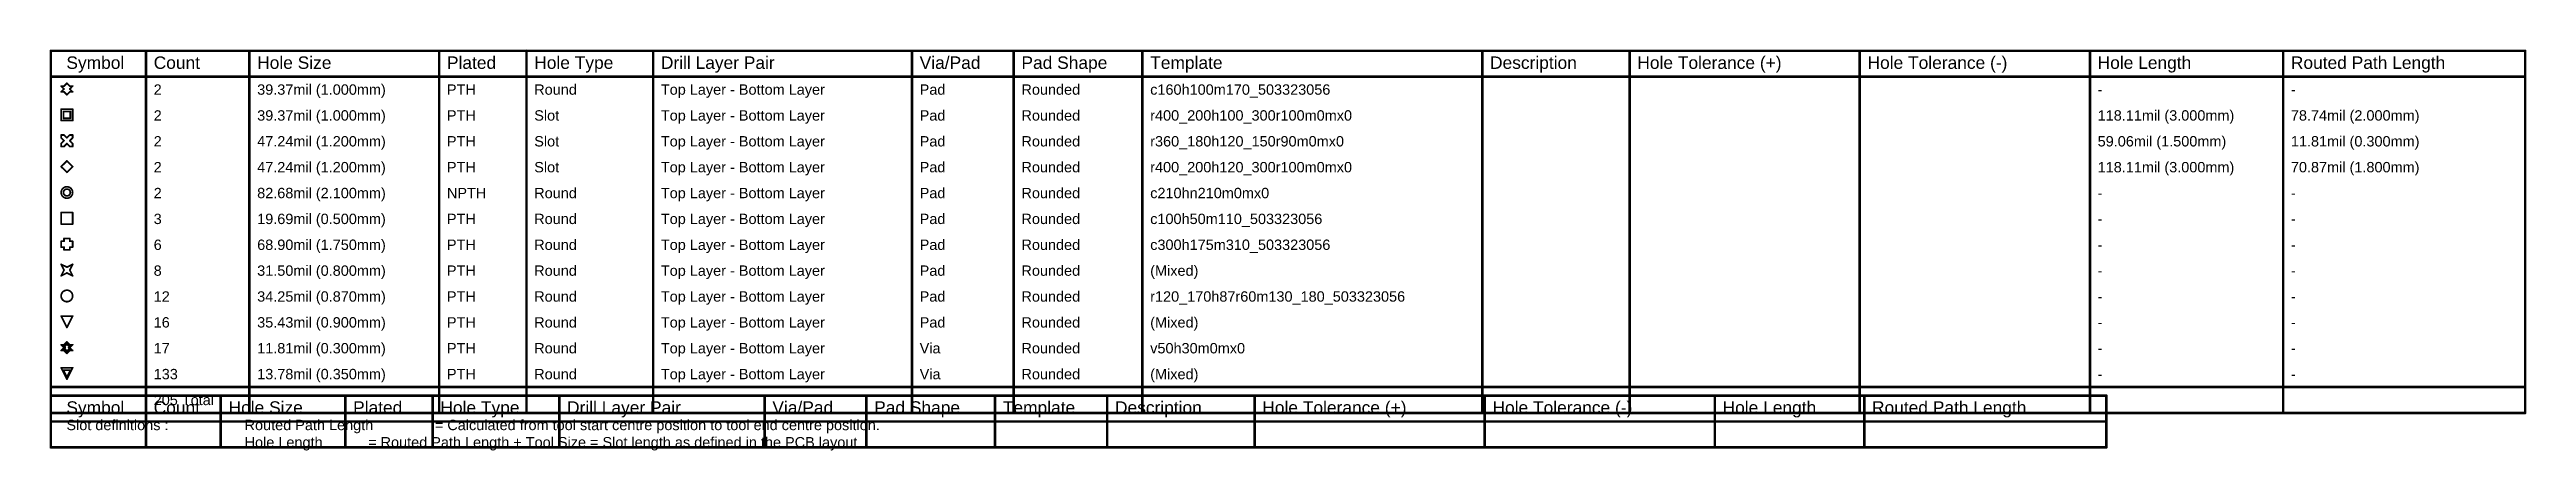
# Model space of a CAD drawing. Header units: inches. Extents: x -21 to 344, y -3 to 240.
# Drawn here: x -20.7 to 343.9, y 180.7 to 239.8 of the extents above; entities that cross this region are included whole.
import ezdxf

# ---------------------------------------------------------------- set-up
doc = ezdxf.new("R2010")
doc.units = ezdxf.units.IN
doc.layers.add('Drill Drawing', color=1, linetype='Continuous')
doc.styles.add('Arial', font='', dxfattribs={"height": 0.2})
doc.styles.get('Arial').set_extended_font_data('Arial')

msp = doc.modelspace()

# ---------------------------------------------------------------- texts
at = {"layer": 'Drill Drawing', "style": 'Arial'}
for s, height, p in [('Symbol', 1.829, (-18.22, 236.92)), ('Count', 1.829, (-5.37, 236.92)), ('Hole Size', 1.829, (9.86, 236.92)), ('Plated', 1.829, (37.79, 236.92)), ('Hole Type', 1.829, (50.64, 236.92)), ('Drill Layer Pair', 1.8288, (69.28, 236.92)), ('Via/Pad', 1.829, (107.37, 236.92)), ('Pad Shape', 1.829, (122.35, 236.92)), ('Template', 1.829, (141.3, 236.92)), ('Description', 1.8288, (191.32, 236.92)), ('Hole Tolerance (+)', 1.8288, (213, 236.92)), ('Hole Tolerance (-)', 1.8288, (246.88, 236.92)), ('Hole Length', 1.8288, (280.75, 236.92)), ('Routed Path Length', 1.8288, (309.19, 236.92)), ('2', 1.52, (-5.37, 233.11)), ('39.37mil (1.000mm)', 1.524, (9.86, 233.11)), ('PTH', 1.524, (37.79, 233.11)), ('Round', 1.524, (50.64, 233.11)), ('Top Layer - Bottom Layer', 1.524, (69.28, 233.11)), ('Pad', 1.524, (107.37, 233.11)), ('Rounded', 1.524, (122.35, 233.11)), ('c160h100m170_503323056', 1.524, (141.3, 233.11)), ('-', 1.52, (280.75, 233.11)), ('-', 1.52, (309.19, 233.11)), ('2', 1.52, (-5.37, 229.3)), ('39.37mil (1.000mm)', 1.524, (9.86, 229.3)), ('PTH', 1.524, (37.79, 229.3)), ('Slot', 1.524, (50.64, 229.3)), ('Top Layer - Bottom Layer', 1.524, (69.28, 229.3)), ('Pad', 1.524, (107.37, 229.3)), ('Rounded', 1.524, (122.35, 229.3)), ('r400_200h100_300r100m0mx0', 1.524, (141.3, 229.3)), ('118.11mil (3.000mm)', 1.524, (280.75, 229.3)), ('78.74mil (2.000mm)', 1.524, (309.19, 229.3)), ('2', 1.52, (-5.37, 225.49)), ('47.24mil (1.200mm)', 1.524, (9.86, 225.49)), ('PTH', 1.524, (37.79, 225.49)), ('Slot', 1.524, (50.64, 225.49)), ('Top Layer - Bottom Layer', 1.524, (69.28, 225.49)), ('Pad', 1.524, (107.37, 225.49)), ('Rounded', 1.524, (122.35, 225.49)), ('r360_180h120_150r90m0mx0', 1.524, (141.3, 225.49)), ('59.06mil (1.500mm)', 1.524, (280.75, 225.49)), ('11.81mil (0.300mm)', 1.524, (309.19, 225.49)), ('2', 1.52, (-5.37, 221.68)), ('47.24mil (1.200mm)', 1.524, (9.86, 221.68)), ('PTH', 1.524, (37.79, 221.68)), ('Slot', 1.524, (50.64, 221.68)), ('Top Layer - Bottom Layer', 1.524, (69.28, 221.68)), ('Pad', 1.524, (107.37, 221.68)), ('Rounded', 1.524, (122.35, 221.68)), ('r400_200h120_300r100m0mx0', 1.524, (141.3, 221.68)), ('118.11mil (3.000mm)', 1.524, (280.75, 221.68)), ('70.87mil (1.800mm)', 1.524, (309.19, 221.68)), ('2', 1.52, (-5.37, 217.87)), ('82.68mil (2.100mm)', 1.524, (9.86, 217.87)), ('NPTH', 1.524, (37.79, 217.87)), ('Round', 1.524, (50.64, 217.87)), ('Top Layer - Bottom Layer', 1.524, (69.28, 217.87)), ('Pad', 1.524, (107.37, 217.87)), ('Rounded', 1.524, (122.35, 217.87)), ('c210hn210m0mx0', 1.524, (141.3, 217.87)), ('3', 1.52, (-5.37, 214.06)), ('19.69mil (0.500mm)', 1.524, (9.86, 214.06)), ('PTH', 1.524, (37.79, 214.06)), ('Round', 1.524, (50.64, 214.06)), ('Top Layer - Bottom Layer', 1.524, (69.28, 214.06)), ('Pad', 1.524, (107.37, 214.06)), ('Rounded', 1.524, (122.35, 214.06)), ('c100h50m110_503323056', 1.524, (141.3, 214.06)), ('-', 1.52, (280.75, 217.87)), ('-', 1.52, (309.19, 217.87)), ('6', 1.52, (-5.37, 210.25)), ('68.90mil (1.750mm)', 1.524, (9.86, 210.25)), ('PTH', 1.524, (37.79, 210.25)), ('Round', 1.524, (50.64, 210.25)), ('Top Layer - Bottom Layer', 1.524, (69.28, 210.25)), ('Pad', 1.524, (107.37, 210.25)), ('Rounded', 1.524, (122.35, 210.25)), ('c300h175m310_503323056', 1.524, (141.3, 210.25)), ('-', 1.52, (280.75, 214.06)), ('-', 1.52, (309.19, 214.06)), ('8', 1.52, (-5.37, 206.44)), ('31.50mil (0.800mm)', 1.524, (9.86, 206.44)), ('PTH', 1.524, (37.79, 206.44)), ('Round', 1.524, (50.64, 206.44)), ('Top Layer - Bottom Layer', 1.524, (69.28, 206.44)), ('Pad', 1.524, (107.37, 206.44)), ('Rounded', 1.524, (122.35, 206.44)), ('(Mixed)', 1.524, (141.3, 206.44)), ('-', 1.52, (280.75, 210.25)), ('-', 1.52, (309.19, 210.25)), ('12', 1.524, (-5.37, 202.63)), ('34.25mil (0.870mm)', 1.524, (9.86, 202.63)), ('Round', 1.524, (50.64, 202.63)), ('Pad', 1.524, (107.37, 202.63)), ('Rounded', 1.524, (122.35, 202.63)), ('r120_170h87r60m130_180_503323056', 1.524, (141.3, 202.63)), ('-', 1.52, (280.75, 206.44)), ('-', 1.52, (309.19, 206.44)), ('PTH', 1.524, (37.79, 202.63)), ('Top Layer - Bottom Layer', 1.524, (69.28, 202.63)), ('-', 1.52, (280.75, 202.63)), ('-', 1.52, (309.19, 202.63)), ('16', 1.524, (-5.37, 198.82)), ('35.43mil (0.900mm)', 1.524, (9.86, 198.82)), ('PTH', 1.524, (37.79, 198.82)), ('Round', 1.524, (50.64, 198.82)), ('Top Layer - Bottom Layer', 1.524, (69.28, 198.82)), ('Pad', 1.524, (107.37, 198.82)), ('Rounded', 1.524, (122.35, 198.82)), ('(Mixed)', 1.524, (141.3, 198.82)), ('-', 1.52, (280.75, 198.82)), ('-', 1.52, (309.19, 198.82)), ('17', 1.524, (-5.37, 195.01)), ('11.81mil (0.300mm)', 1.524, (9.86, 195.01)), ('PTH', 1.524, (37.79, 195.01)), ('Round', 1.524, (50.64, 195.01)), ('Top Layer - Bottom Layer', 1.524, (69.28, 195.01)), ('Via', 1.524, (107.37, 195.01)), ('Rounded', 1.524, (122.35, 195.01)), ('v50h30m0mx0', 1.524, (141.3, 195.01)), ('-', 1.52, (280.75, 195.01)), ('-', 1.52, (309.19, 195.01)), ('133', 1.524, (-5.37, 191.2)), ('13.78mil (0.350mm)', 1.524, (9.86, 191.2)), ('PTH', 1.524, (37.79, 191.2)), ('Round', 1.524, (50.64, 191.2)), ('Top Layer - Bottom Layer', 1.524, (69.28, 191.2)), ('Via', 1.524, (107.37, 191.2)), ('Rounded', 1.524, (122.35, 191.2)), ('(Mixed)', 1.524, (141.3, 191.2)), ('-', 1.52, (280.75, 191.2)), ('-', 1.52, (309.19, 191.2)), ('Symbol', 1.829, (-18.22, 186.12)), ('Symbol', 1.829, (-18.22, 186.12)), ('Symbol', 1.829, (-18.22, 186.12)), ('Symbol', 1.829, (-18.22, 186.12)), ('205 Total', 1.524, (-5.37, 187.39)), ('Count', 1.829, (-5.37, 186.12)), ('Count', 1.829, (-5.37, 186.12)), ('Count', 1.829, (-5.37, 186.12)), ('Count', 1.829, (-5.37, 186.12)), ('Hole Size', 1.829, (5.65, 186.12)), ('Hole Size', 1.829, (5.65, 186.12)), ('Hole Size', 1.829, (5.65, 186.12)), ('Hole Size', 1.829, (5.65, 186.12)), ('Plated', 1.829, (23.98, 186.12)), ('Plated', 1.829, (23.98, 186.12)), ('Plated', 1.829, (23.98, 186.12)), ('Plated', 1.829, (23.98, 186.12)), ('Hole Type', 1.829, (36.83, 186.12)), ('Hole Type', 1.829, (36.83, 186.12)), ('Hole Type', 1.829, (36.83, 186.12)), ('Hole Type', 1.829, (36.83, 186.12)), ('Drill Layer Pair', 1.8288, (55.47, 186.12)), ('Drill Layer Pair', 1.8288, (55.47, 186.12)), ('Drill Layer Pair', 1.8288, (55.47, 186.12)), ('Drill Layer Pair', 1.8288, (55.47, 186.12)), ('Via/Pad', 1.829, (85.69, 186.12)), ('Via/Pad', 1.829, (85.69, 186.12)), ('Via/Pad', 1.829, (85.69, 186.12)), ('Via/Pad', 1.829, (85.69, 186.12)), ('Pad Shape', 1.829, (100.67, 186.12)), ('Pad Shape', 1.829, (100.67, 186.12)), ('Pad Shape', 1.829, (100.67, 186.12)), ('Pad Shape', 1.829, (100.67, 186.12)), ('Template', 1.829, (119.61, 186.12)), ('Template', 1.829, (119.61, 186.12)), ('Template', 1.829, (119.61, 186.12)), ('Template', 1.829, (119.61, 186.12)), ('Description', 1.8288, (136.12, 186.12)), ('Description', 1.8288, (136.12, 186.12)), ('Description', 1.8288, (136.12, 186.12)), ('Description', 1.8288, (136.12, 186.12)), ('Hole Tolerance (+)', 1.8288, (157.8, 186.12)), ('Hole Tolerance (+)', 1.8288, (157.8, 186.12)), ('Hole Tolerance (+)', 1.8288, (157.8, 186.12)), ('Hole Tolerance (+)', 1.8288, (157.8, 186.12)), ('Hole Tolerance (-)', 1.8288, (191.68, 186.12)), ('Hole Tolerance (-)', 1.8288, (191.68, 186.12)), ('Hole Tolerance (-)', 1.8288, (191.68, 186.12)), ('Hole Tolerance (-)', 1.8288, (191.68, 186.12)), ('Hole Length', 1.8288, (225.55, 186.12)), ('Hole Length', 1.8288, (225.55, 186.12)), ('Hole Length', 1.8288, (225.55, 186.12)), ('Hole Length', 1.8288, (225.55, 186.12)), ('Routed Path Length', 1.8288, (247.54, 186.12)), ('Routed Path Length', 1.8288, (247.54, 186.12)), ('Routed Path Length', 1.8288, (247.54, 186.12)), ('Routed Path Length', 1.8288, (247.54, 186.12)), ('Slot definitions :', 1.524, (-18.22, 183.7)), ('Routed Path Length', 1.524, (8.01, 183.7)), ('Hole Length', 1.524, (8.01, 181.16)), (' = Routed Path Length + Tool Size = Slot length as defined in the PCB layout', 1.524, (25.6, 181.16)), ('= Calculated from tool start centre position to tool end centre position.', 1.524, (36.01, 183.7))]:
    msp.add_text(s, height=height, dxfattribs=at).set_placement(p)

# ---------------------------------------------------------------- linework, layer by layer
at = {"layer": 'Drill Drawing'}
for points in [[(-20.51, 239.58, 0.381, 0.381, 0), (343.67, 239.58, 0.381, 0.381, 0)], [(-20.51, 186.24, 0.381, 0.381, 0), (-20.51, 239.58, 0.381, 0.381, 0)], [(-6.52, 186.24, 0.381, 0.381, 0), (-6.52, 239.58, 0.381, 0.381, 0)], [(8.72, 186.24, 0.381, 0.381, 0), (8.72, 239.58, 0.381, 0.381, 0)], [(36.65, 186.24, 0.381, 0.381, 0), (36.65, 239.58, 0.381, 0.381, 0)], [(49.5, 186.24, 0.381, 0.381, 0), (49.5, 239.58, 0.381, 0.381, 0)], [(68.14, 186.24, 0.381, 0.381, 0), (68.14, 239.58, 0.381, 0.381, 0)], [(106.23, 186.24, 0.381, 0.381, 0), (106.23, 239.58, 0.381, 0.381, 0)], [(121.21, 186.24, 0.381, 0.381, 0), (121.21, 239.58, 0.381, 0.381, 0)], [(140.15, 186.24, 0.381, 0.381, 0), (140.15, 239.58, 0.381, 0.381, 0)], [(190.18, 186.24, 0.381, 0.381, 0), (190.18, 239.58, 0.381, 0.381, 0)], [(211.86, 186.24, 0.381, 0.381, 0), (211.86, 239.58, 0.381, 0.381, 0)], [(245.73, 186.24, 0.381, 0.381, 0), (245.73, 239.58, 0.381, 0.381, 0)], [(279.61, 186.24, 0.381, 0.381, 0), (279.61, 239.58, 0.381, 0.381, 0)], [(308.05, 186.24, 0.381, 0.381, 0), (308.05, 239.58, 0.381, 0.381, 0)], [(343.67, 186.24, 0.381, 0.381, 0), (343.67, 239.58, 0.381, 0.381, 0)], [(-20.51, 235.77, 0.381, 0.381, 0), (343.67, 235.77, 0.381, 0.381, 0)], [(-18.99, 234.38, 0.254, 0.254, 0), (-18.57, 233.95, 0.254, 0.254, 0)], [(-18.99, 234.38, 0.254, 0.254, 0), (-18.57, 234.38, 0.254, 0.254, 0)], [(-18.99, 233.53, 0.254, 0.254, 0), (-18.57, 233.95, 0.254, 0.254, 0)], [(-18.99, 233.53, 0.254, 0.254, 0), (-18.57, 233.53, 0.254, 0.254, 0)], [(-18.57, 234.38, 0.254, 0.254, 0), (-18.14, 234.8, 0.254, 0.254, 0)], [(-18.57, 233.53, 0.254, 0.254, 0), (-18.14, 233.11, 0.254, 0.254, 0)], [(-18.14, 234.8, 0.254, 0.254, 0), (-17.72, 234.38, 0.254, 0.254, 0)], [(-18.14, 233.11, 0.254, 0.254, 0), (-17.72, 233.53, 0.254, 0.254, 0)], [(-17.72, 234.38, 0.254, 0.254, 0), (-17.3, 234.38, 0.254, 0.254, 0)], [(-17.72, 233.95, 0.254, 0.254, 0), (-17.3, 234.38, 0.254, 0.254, 0)], [(-17.72, 233.95, 0.254, 0.254, 0), (-17.3, 233.53, 0.254, 0.254, 0)], [(-17.72, 233.53, 0.254, 0.254, 0), (-17.3, 233.53, 0.254, 0.254, 0)], [(-18.99, 230.99, 0.254, 0.254, 0), (-17.3, 230.99, 0.254, 0.254, 0)], [(-18.99, 229.3, 0.254, 0.254, 0), (-18.99, 230.99, 0.254, 0.254, 0)], [(-18.65, 230.65, 0.254, 0.254, 0), (-17.64, 230.65, 0.254, 0.254, 0)], [(-18.65, 229.63, 0.254, 0.254, 0), (-18.65, 230.65, 0.254, 0.254, 0)], [(-18.65, 229.63, 0.254, 0.254, 0), (-17.64, 229.63, 0.254, 0.254, 0)], [(-17.64, 229.63, 0.254, 0.254, 0), (-17.64, 230.65, 0.254, 0.254, 0)], [(-17.3, 229.3, 0.254, 0.254, 0), (-17.3, 230.99, 0.254, 0.254, 0)], [(-18.99, 229.3, 0.254, 0.254, 0), (-17.3, 229.3, 0.254, 0.254, 0)], [(-18.99, 226.76, 0.254, 0.254, 0), (-18.99, 227.18, 0.254, 0.254, 0)], [(-18.99, 227.18, 0.254, 0.254, 0), (-18.57, 227.18, 0.254, 0.254, 0)], [(-18.99, 226.76, 0.254, 0.254, 0), (-18.57, 226.33, 0.254, 0.254, 0)], [(-18.99, 225.91, 0.254, 0.254, 0), (-18.57, 226.33, 0.254, 0.254, 0)], [(-18.99, 225.49, 0.254, 0.254, 0), (-18.99, 225.91, 0.254, 0.254, 0)], [(-18.57, 227.18, 0.254, 0.254, 0), (-18.14, 226.76, 0.254, 0.254, 0)], [(-18.57, 225.49, 0.254, 0.254, 0), (-18.14, 225.91, 0.254, 0.254, 0)], [(-18.14, 226.76, 0.254, 0.254, 0), (-17.72, 227.18, 0.254, 0.254, 0)], [(-18.14, 225.91, 0.254, 0.254, 0), (-17.72, 225.49, 0.254, 0.254, 0)], [(-17.72, 227.18, 0.254, 0.254, 0), (-17.3, 227.18, 0.254, 0.254, 0)], [(-17.72, 226.33, 0.254, 0.254, 0), (-17.3, 226.76, 0.254, 0.254, 0)], [(-17.72, 226.33, 0.254, 0.254, 0), (-17.3, 225.91, 0.254, 0.254, 0)], [(-17.3, 226.76, 0.254, 0.254, 0), (-17.3, 227.18, 0.254, 0.254, 0)], [(-17.3, 225.49, 0.254, 0.254, 0), (-17.3, 225.91, 0.254, 0.254, 0)], [(-18.99, 225.49, 0.254, 0.254, 0), (-18.57, 225.49, 0.254, 0.254, 0)], [(-18.99, 222.52, 0.254, 0.254, 0), (-18.14, 223.37, 0.254, 0.254, 0)], [(-18.99, 222.52, 0.254, 0.254, 0), (-18.14, 221.68, 0.254, 0.254, 0)], [(-18.14, 223.37, 0.254, 0.254, 0), (-17.3, 222.52, 0.254, 0.254, 0)], [(-18.14, 221.68, 0.254, 0.254, 0), (-17.3, 222.52, 0.254, 0.254, 0)], [(-17.72, 225.49, 0.254, 0.254, 0), (-17.3, 225.49, 0.254, 0.254, 0)], [(-18.99, 215.75, 0.254, 0.254, 0), (-17.3, 215.75, 0.254, 0.254, 0)], [(-18.99, 214.06, 0.254, 0.254, 0), (-18.99, 215.75, 0.254, 0.254, 0)], [(-17.3, 214.06, 0.254, 0.254, 0), (-17.3, 215.75, 0.254, 0.254, 0)], [(-18.99, 214.06, 0.254, 0.254, 0), (-17.3, 214.06, 0.254, 0.254, 0)], [(-18.99, 210.67, 0.254, 0.254, 0), (-18.99, 211.52, 0.254, 0.254, 0)], [(-18.99, 211.52, 0.254, 0.254, 0), (-18.57, 211.52, 0.254, 0.254, 0)], [(-18.57, 211.52, 0.254, 0.254, 0), (-18.57, 211.94, 0.254, 0.254, 0)], [(-18.57, 211.94, 0.254, 0.254, 0), (-17.72, 211.94, 0.254, 0.254, 0)], [(-17.72, 211.52, 0.254, 0.254, 0), (-17.72, 211.94, 0.254, 0.254, 0)], [(-17.72, 211.52, 0.254, 0.254, 0), (-17.3, 211.52, 0.254, 0.254, 0)], [(-17.3, 210.67, 0.254, 0.254, 0), (-17.3, 211.52, 0.254, 0.254, 0)], [(-18.99, 210.67, 0.254, 0.254, 0), (-18.57, 210.67, 0.254, 0.254, 0)], [(-18.99, 208.13, 0.254, 0.254, 0), (-18.14, 207.71, 0.254, 0.254, 0)], [(-18.99, 208.13, 0.254, 0.254, 0), (-18.57, 207.28, 0.254, 0.254, 0)], [(-18.57, 210.25, 0.254, 0.254, 0), (-18.57, 210.67, 0.254, 0.254, 0)], [(-18.57, 210.25, 0.254, 0.254, 0), (-17.72, 210.25, 0.254, 0.254, 0)], [(-18.14, 207.71, 0.254, 0.254, 0), (-17.3, 208.13, 0.254, 0.254, 0)], [(-17.72, 210.67, 0.254, 0.254, 0), (-17.3, 210.67, 0.254, 0.254, 0)], [(-17.72, 210.25, 0.254, 0.254, 0), (-17.72, 210.67, 0.254, 0.254, 0)], [(-17.72, 207.28, 0.254, 0.254, 0), (-17.3, 208.13, 0.254, 0.254, 0)], [(-18.99, 206.44, 0.254, 0.254, 0), (-18.57, 207.28, 0.254, 0.254, 0)], [(-18.99, 206.44, 0.254, 0.254, 0), (-18.14, 206.86, 0.254, 0.254, 0)], [(-18.14, 206.86, 0.254, 0.254, 0), (-17.3, 206.44, 0.254, 0.254, 0)], [(-17.72, 207.28, 0.254, 0.254, 0), (-17.3, 206.44, 0.254, 0.254, 0)], [(-18.99, 200.51, 0.254, 0.254, 0), (-17.3, 200.51, 0.254, 0.254, 0)], [(-18.99, 200.51, 0.254, 0.254, 0), (-18.14, 198.82, 0.254, 0.254, 0)], [(-18.14, 198.82, 0.254, 0.254, 0), (-17.3, 200.51, 0.254, 0.254, 0)], [(-18.99, 196.28, 0.254, 0.254, 0), (-18.57, 195.85, 0.254, 0.254, 0)], [(-18.99, 196.28, 0.254, 0.254, 0), (-18.57, 196.28, 0.254, 0.254, 0)], [(-18.99, 195.43, 0.254, 0.254, 0), (-18.57, 195.85, 0.254, 0.254, 0)], [(-18.99, 195.43, 0.254, 0.254, 0), (-18.57, 195.43, 0.254, 0.254, 0)], [(-18.65, 196.11, 0.254, 0.254, 0), (-18.4, 195.85, 0.254, 0.254, 0)], [(-18.65, 196.11, 0.254, 0.254, 0), (-18.4, 196.11, 0.254, 0.254, 0)], [(-18.65, 195.6, 0.254, 0.254, 0), (-18.4, 195.85, 0.254, 0.254, 0)], [(-18.65, 195.6, 0.254, 0.254, 0), (-18.4, 195.6, 0.254, 0.254, 0)], [(-18.57, 196.28, 0.254, 0.254, 0), (-18.14, 196.7, 0.254, 0.254, 0)], [(-18.57, 195.43, 0.254, 0.254, 0), (-18.14, 195.01, 0.254, 0.254, 0)], [(-18.4, 196.11, 0.254, 0.254, 0), (-18.14, 196.36, 0.254, 0.254, 0)], [(-18.4, 195.6, 0.254, 0.254, 0), (-18.14, 195.34, 0.254, 0.254, 0)], [(-18.14, 196.7, 0.254, 0.254, 0), (-17.72, 196.28, 0.254, 0.254, 0)], [(-18.14, 196.36, 0.254, 0.254, 0), (-17.89, 196.11, 0.254, 0.254, 0)], [(-18.14, 195.34, 0.254, 0.254, 0), (-17.89, 195.6, 0.254, 0.254, 0)], [(-18.14, 195.01, 0.254, 0.254, 0), (-17.72, 195.43, 0.254, 0.254, 0)], [(-17.89, 196.11, 0.254, 0.254, 0), (-17.64, 196.11, 0.254, 0.254, 0)], [(-17.89, 195.85, 0.254, 0.254, 0), (-17.64, 196.11, 0.254, 0.254, 0)], [(-17.89, 195.85, 0.254, 0.254, 0), (-17.64, 195.6, 0.254, 0.254, 0)], [(-17.89, 195.6, 0.254, 0.254, 0), (-17.64, 195.6, 0.254, 0.254, 0)], [(-17.72, 196.28, 0.254, 0.254, 0), (-17.3, 196.28, 0.254, 0.254, 0)], [(-17.72, 195.85, 0.254, 0.254, 0), (-17.3, 196.28, 0.254, 0.254, 0)], [(-17.72, 195.85, 0.254, 0.254, 0), (-17.3, 195.43, 0.254, 0.254, 0)], [(-17.72, 195.43, 0.254, 0.254, 0), (-17.3, 195.43, 0.254, 0.254, 0)], [(-20.51, 190.05, 0.381, 0.381, 0), (343.67, 190.05, 0.381, 0.381, 0)], [(-18.99, 192.89, 0.254, 0.254, 0), (-17.3, 192.89, 0.254, 0.254, 0)], [(-18.99, 192.89, 0.254, 0.254, 0), (-18.14, 191.2, 0.254, 0.254, 0)], [(-18.65, 192.55, 0.254, 0.254, 0), (-17.64, 192.55, 0.254, 0.254, 0)], [(-18.65, 192.55, 0.254, 0.254, 0), (-18.14, 191.53, 0.254, 0.254, 0)], [(-18.14, 191.2, 0.254, 0.254, 0), (-17.3, 192.89, 0.254, 0.254, 0)], [(-18.14, 191.53, 0.254, 0.254, 0), (-17.64, 192.55, 0.254, 0.254, 0)], [(-20.51, 188.78, 0.381, 0.381, 0), (282.02, 188.78, 0.381, 0.381, 0)], [(-20.51, 181.16, 0.381, 0.381, 0), (-20.51, 188.78, 0.381, 0.381, 0)], [(-20.51, 188.78, 0.381, 0.381, 0), (282.02, 188.78, 0.381, 0.381, 0)], [(-20.51, 181.16, 0.381, 0.381, 0), (-20.51, 188.78, 0.381, 0.381, 0)], [(-20.51, 188.78, 0.381, 0.381, 0), (282.02, 188.78, 0.381, 0.381, 0)], [(-20.51, 181.16, 0.381, 0.381, 0), (-20.51, 188.78, 0.381, 0.381, 0)], [(-20.51, 188.78, 0.381, 0.381, 0), (282.02, 188.78, 0.381, 0.381, 0)], [(-20.51, 181.16, 0.381, 0.381, 0), (-20.51, 188.78, 0.381, 0.381, 0)], [(-20.51, 186.24, 0.381, 0.381, 0), (343.67, 186.24, 0.381, 0.381, 0)], [(-6.52, 181.16, 0.381, 0.381, 0), (-6.52, 188.78, 0.381, 0.381, 0)], [(-6.52, 181.16, 0.381, 0.381, 0), (-6.52, 188.78, 0.381, 0.381, 0)], [(-6.52, 181.16, 0.381, 0.381, 0), (-6.52, 188.78, 0.381, 0.381, 0)], [(-6.52, 181.16, 0.381, 0.381, 0), (-6.52, 188.78, 0.381, 0.381, 0)], [(4.5, 181.16, 0.381, 0.381, 0), (4.5, 188.78, 0.381, 0.381, 0)], [(4.5, 181.16, 0.381, 0.381, 0), (4.5, 188.78, 0.381, 0.381, 0)], [(4.5, 181.16, 0.381, 0.381, 0), (4.5, 188.78, 0.381, 0.381, 0)], [(4.5, 181.16, 0.381, 0.381, 0), (4.5, 188.78, 0.381, 0.381, 0)], [(22.84, 181.16, 0.381, 0.381, 0), (22.84, 188.78, 0.381, 0.381, 0)], [(22.84, 181.16, 0.381, 0.381, 0), (22.84, 188.78, 0.381, 0.381, 0)], [(22.84, 181.16, 0.381, 0.381, 0), (22.84, 188.78, 0.381, 0.381, 0)], [(22.84, 181.16, 0.381, 0.381, 0), (22.84, 188.78, 0.381, 0.381, 0)], [(35.69, 181.16, 0.381, 0.381, 0), (35.69, 188.78, 0.381, 0.381, 0)], [(35.69, 181.16, 0.381, 0.381, 0), (35.69, 188.78, 0.381, 0.381, 0)], [(35.69, 181.16, 0.381, 0.381, 0), (35.69, 188.78, 0.381, 0.381, 0)], [(35.69, 181.16, 0.381, 0.381, 0), (35.69, 188.78, 0.381, 0.381, 0)], [(54.33, 181.16, 0.381, 0.381, 0), (54.33, 188.78, 0.381, 0.381, 0)], [(54.33, 181.16, 0.381, 0.381, 0), (54.33, 188.78, 0.381, 0.381, 0)], [(54.33, 181.16, 0.381, 0.381, 0), (54.33, 188.78, 0.381, 0.381, 0)], [(54.33, 181.16, 0.381, 0.381, 0), (54.33, 188.78, 0.381, 0.381, 0)], [(84.54, 181.16, 0.381, 0.381, 0), (84.54, 188.78, 0.381, 0.381, 0)], [(84.54, 181.16, 0.381, 0.381, 0), (84.54, 188.78, 0.381, 0.381, 0)], [(84.54, 181.16, 0.381, 0.381, 0), (84.54, 188.78, 0.381, 0.381, 0)], [(84.54, 181.16, 0.381, 0.381, 0), (84.54, 188.78, 0.381, 0.381, 0)], [(99.52, 181.16, 0.381, 0.381, 0), (99.52, 188.78, 0.381, 0.381, 0)], [(99.52, 181.16, 0.381, 0.381, 0), (99.52, 188.78, 0.381, 0.381, 0)], [(99.52, 181.16, 0.381, 0.381, 0), (99.52, 188.78, 0.381, 0.381, 0)], [(99.52, 181.16, 0.381, 0.381, 0), (99.52, 188.78, 0.381, 0.381, 0)], [(118.47, 181.16, 0.381, 0.381, 0), (118.47, 188.78, 0.381, 0.381, 0)], [(118.47, 181.16, 0.381, 0.381, 0), (118.47, 188.78, 0.381, 0.381, 0)], [(118.47, 181.16, 0.381, 0.381, 0), (118.47, 188.78, 0.381, 0.381, 0)], [(118.47, 181.16, 0.381, 0.381, 0), (118.47, 188.78, 0.381, 0.381, 0)], [(134.97, 181.16, 0.381, 0.381, 0), (134.97, 188.78, 0.381, 0.381, 0)], [(134.97, 181.16, 0.381, 0.381, 0), (134.97, 188.78, 0.381, 0.381, 0)], [(134.97, 181.16, 0.381, 0.381, 0), (134.97, 188.78, 0.381, 0.381, 0)], [(134.97, 181.16, 0.381, 0.381, 0), (134.97, 188.78, 0.381, 0.381, 0)], [(156.66, 181.16, 0.381, 0.381, 0), (156.66, 188.78, 0.381, 0.381, 0)], [(156.66, 181.16, 0.381, 0.381, 0), (156.66, 188.78, 0.381, 0.381, 0)], [(156.66, 181.16, 0.381, 0.381, 0), (156.66, 188.78, 0.381, 0.381, 0)], [(156.66, 181.16, 0.381, 0.381, 0), (156.66, 188.78, 0.381, 0.381, 0)], [(190.53, 181.16, 0.381, 0.381, 0), (190.53, 188.78, 0.381, 0.381, 0)], [(190.53, 181.16, 0.381, 0.381, 0), (190.53, 188.78, 0.381, 0.381, 0)], [(190.53, 181.16, 0.381, 0.381, 0), (190.53, 188.78, 0.381, 0.381, 0)], [(190.53, 181.16, 0.381, 0.381, 0), (190.53, 188.78, 0.381, 0.381, 0)], [(224.41, 181.16, 0.381, 0.381, 0), (224.41, 188.78, 0.381, 0.381, 0)], [(224.41, 181.16, 0.381, 0.381, 0), (224.41, 188.78, 0.381, 0.381, 0)], [(224.41, 181.16, 0.381, 0.381, 0), (224.41, 188.78, 0.381, 0.381, 0)], [(224.41, 181.16, 0.381, 0.381, 0), (224.41, 188.78, 0.381, 0.381, 0)], [(246.4, 181.16, 0.381, 0.381, 0), (246.4, 188.78, 0.381, 0.381, 0)], [(246.4, 181.16, 0.381, 0.381, 0), (246.4, 188.78, 0.381, 0.381, 0)], [(246.4, 181.16, 0.381, 0.381, 0), (246.4, 188.78, 0.381, 0.381, 0)], [(246.4, 181.16, 0.381, 0.381, 0), (246.4, 188.78, 0.381, 0.381, 0)], [(282.02, 181.16, 0.381, 0.381, 0), (282.02, 188.78, 0.381, 0.381, 0)], [(282.02, 181.16, 0.381, 0.381, 0), (282.02, 188.78, 0.381, 0.381, 0)], [(282.02, 181.16, 0.381, 0.381, 0), (282.02, 188.78, 0.381, 0.381, 0)], [(282.02, 181.16, 0.381, 0.381, 0), (282.02, 188.78, 0.381, 0.381, 0)], [(-20.51, 184.97, 0.381, 0.381, 0), (282.02, 184.97, 0.381, 0.381, 0)], [(-20.51, 184.97, 0.381, 0.381, 0), (282.02, 184.97, 0.381, 0.381, 0)], [(-20.51, 184.97, 0.381, 0.381, 0), (282.02, 184.97, 0.381, 0.381, 0)], [(-20.51, 184.97, 0.381, 0.381, 0), (282.02, 184.97, 0.381, 0.381, 0)], [(-20.51, 184.97, 0.381, 0.381, 0), (282.02, 184.97, 0.381, 0.381, 0)], [(-20.51, 184.97, 0.381, 0.381, 0), (282.02, 184.97, 0.381, 0.381, 0)], [(-20.51, 184.97, 0.381, 0.381, 0), (282.02, 184.97, 0.381, 0.381, 0)], [(-20.51, 184.97, 0.381, 0.381, 0), (282.02, 184.97, 0.381, 0.381, 0)], [(-20.51, 181.16, 0.381, 0.381, 0), (282.02, 181.16, 0.381, 0.381, 0)], [(-20.51, 181.16, 0.381, 0.381, 0), (282.02, 181.16, 0.381, 0.381, 0)], [(-20.51, 181.16, 0.381, 0.381, 0), (282.02, 181.16, 0.381, 0.381, 0)], [(-20.51, 181.16, 0.381, 0.381, 0), (282.02, 181.16, 0.381, 0.381, 0)]]:
    msp.add_lwpolyline(points, format="xyseb", dxfattribs=at)
for points in [[(-20.6, 239.58, 0.191, 0.191, 1), (-20.41, 239.58, 0.191, 0.191, 1)], [(-20.6, 239.58, 0.191, 0.191, 1), (-20.41, 239.58, 0.191, 0.191, 1)], [(-6.61, 239.58, 0.191, 0.191, 1), (-6.42, 239.58, 0.191, 0.191, 1)], [(8.62, 239.58, 0.191, 0.191, 1), (8.81, 239.58, 0.191, 0.191, 1)], [(36.56, 239.58, 0.191, 0.191, 1), (36.75, 239.58, 0.191, 0.191, 1)], [(49.4, 239.58, 0.191, 0.191, 1), (49.6, 239.58, 0.191, 0.191, 1)], [(68.04, 239.58, 0.191, 0.191, 1), (68.23, 239.58, 0.191, 0.191, 1)], [(106.13, 239.58, 0.191, 0.191, 1), (106.32, 239.58, 0.191, 0.191, 1)], [(121.11, 239.58, 0.191, 0.191, 1), (121.3, 239.58, 0.191, 0.191, 1)], [(140.06, 239.58, 0.191, 0.191, 1), (140.25, 239.58, 0.191, 0.191, 1)], [(190.08, 239.58, 0.191, 0.191, 1), (190.27, 239.58, 0.191, 0.191, 1)], [(211.77, 239.58, 0.191, 0.191, 1), (211.96, 239.58, 0.191, 0.191, 1)], [(245.64, 239.58, 0.191, 0.191, 1), (245.83, 239.58, 0.191, 0.191, 1)], [(279.51, 239.58, 0.191, 0.191, 1), (279.7, 239.58, 0.191, 0.191, 1)], [(307.95, 239.58, 0.191, 0.191, 1), (308.14, 239.58, 0.191, 0.191, 1)], [(343.58, 239.58, 0.191, 0.191, 1), (343.77, 239.58, 0.191, 0.191, 1)], [(343.58, 239.58, 0.191, 0.191, 1), (343.77, 239.58, 0.191, 0.191, 1)], [(-20.6, 235.77, 0.191, 0.191, 1), (-20.41, 235.77, 0.191, 0.191, 1)], [(-19.05, 234.38, 0.127, 0.127, 1), (-18.93, 234.38, 0.127, 0.127, 1)], [(-19.05, 234.38, 0.127, 0.127, 1), (-18.93, 234.38, 0.127, 0.127, 1)], [(-19.05, 233.53, 0.127, 0.127, 1), (-18.93, 233.53, 0.127, 0.127, 1)], [(-19.05, 233.53, 0.127, 0.127, 1), (-18.93, 233.53, 0.127, 0.127, 1)], [(-18.63, 234.38, 0.127, 0.127, 1), (-18.5, 234.38, 0.127, 0.127, 1)], [(-18.63, 234.38, 0.127, 0.127, 1), (-18.5, 234.38, 0.127, 0.127, 1)], [(-18.63, 233.95, 0.127, 0.127, 1), (-18.5, 233.95, 0.127, 0.127, 1)], [(-18.63, 233.95, 0.127, 0.127, 1), (-18.5, 233.95, 0.127, 0.127, 1)], [(-18.63, 233.53, 0.127, 0.127, 1), (-18.5, 233.53, 0.127, 0.127, 1)], [(-18.63, 233.53, 0.127, 0.127, 1), (-18.5, 233.53, 0.127, 0.127, 1)], [(-18.21, 234.8, 0.127, 0.127, 1), (-18.08, 234.8, 0.127, 0.127, 1)], [(-18.21, 234.8, 0.127, 0.127, 1), (-18.08, 234.8, 0.127, 0.127, 1)], [(-17.78, 234.38, 0.127, 0.127, 1), (-17.66, 234.38, 0.127, 0.127, 1)], [(-17.78, 234.38, 0.127, 0.127, 1), (-17.66, 234.38, 0.127, 0.127, 1)], [(-17.78, 233.95, 0.127, 0.127, 1), (-17.66, 233.95, 0.127, 0.127, 1)], [(-17.78, 233.95, 0.127, 0.127, 1), (-17.66, 233.95, 0.127, 0.127, 1)], [(-17.78, 233.53, 0.127, 0.127, 1), (-17.66, 233.53, 0.127, 0.127, 1)], [(-17.78, 233.53, 0.127, 0.127, 1), (-17.66, 233.53, 0.127, 0.127, 1)], [(-17.36, 234.38, 0.127, 0.127, 1), (-17.23, 234.38, 0.127, 0.127, 1)], [(-17.36, 234.38, 0.127, 0.127, 1), (-17.23, 234.38, 0.127, 0.127, 1)], [(-17.36, 233.53, 0.127, 0.127, 1), (-17.23, 233.53, 0.127, 0.127, 1)], [(-17.36, 233.53, 0.127, 0.127, 1), (-17.23, 233.53, 0.127, 0.127, 1)], [(343.58, 235.77, 0.191, 0.191, 1), (343.77, 235.77, 0.191, 0.191, 1)], [(-19.05, 230.99, 0.127, 0.127, 1), (-18.93, 230.99, 0.127, 0.127, 1)], [(-19.05, 230.99, 0.127, 0.127, 1), (-18.93, 230.99, 0.127, 0.127, 1)], [(-18.72, 230.65, 0.127, 0.127, 1), (-18.59, 230.65, 0.127, 0.127, 1)], [(-18.72, 230.65, 0.127, 0.127, 1), (-18.59, 230.65, 0.127, 0.127, 1)], [(-18.72, 229.63, 0.127, 0.127, 1), (-18.59, 229.63, 0.127, 0.127, 1)], [(-18.72, 229.63, 0.127, 0.127, 1), (-18.59, 229.63, 0.127, 0.127, 1)], [(-18.21, 233.11, 0.127, 0.127, 1), (-18.08, 233.11, 0.127, 0.127, 1)], [(-18.21, 233.11, 0.127, 0.127, 1), (-18.08, 233.11, 0.127, 0.127, 1)], [(-17.7, 230.65, 0.127, 0.127, 1), (-17.57, 230.65, 0.127, 0.127, 1)], [(-17.7, 230.65, 0.127, 0.127, 1), (-17.57, 230.65, 0.127, 0.127, 1)], [(-17.7, 229.63, 0.127, 0.127, 1), (-17.57, 229.63, 0.127, 0.127, 1)], [(-17.7, 229.63, 0.127, 0.127, 1), (-17.57, 229.63, 0.127, 0.127, 1)], [(-17.36, 230.99, 0.127, 0.127, 1), (-17.23, 230.99, 0.127, 0.127, 1)], [(-17.36, 230.99, 0.127, 0.127, 1), (-17.23, 230.99, 0.127, 0.127, 1)], [(-19.05, 229.3, 0.127, 0.127, 1), (-18.93, 229.3, 0.127, 0.127, 1)], [(-19.05, 229.3, 0.127, 0.127, 1), (-18.93, 229.3, 0.127, 0.127, 1)], [(-19.05, 227.18, 0.127, 0.127, 1), (-18.93, 227.18, 0.127, 0.127, 1)], [(-19.05, 227.18, 0.127, 0.127, 1), (-18.93, 227.18, 0.127, 0.127, 1)], [(-19.05, 226.76, 0.127, 0.127, 1), (-18.93, 226.76, 0.127, 0.127, 1)], [(-19.05, 226.76, 0.127, 0.127, 1), (-18.93, 226.76, 0.127, 0.127, 1)], [(-19.05, 225.91, 0.127, 0.127, 1), (-18.93, 225.91, 0.127, 0.127, 1)], [(-19.05, 225.91, 0.127, 0.127, 1), (-18.93, 225.91, 0.127, 0.127, 1)], [(-18.63, 227.18, 0.127, 0.127, 1), (-18.5, 227.18, 0.127, 0.127, 1)], [(-18.63, 227.18, 0.127, 0.127, 1), (-18.5, 227.18, 0.127, 0.127, 1)], [(-18.63, 226.33, 0.127, 0.127, 1), (-18.5, 226.33, 0.127, 0.127, 1)], [(-18.63, 226.33, 0.127, 0.127, 1), (-18.5, 226.33, 0.127, 0.127, 1)], [(-18.21, 226.76, 0.127, 0.127, 1), (-18.08, 226.76, 0.127, 0.127, 1)], [(-18.21, 226.76, 0.127, 0.127, 1), (-18.08, 226.76, 0.127, 0.127, 1)], [(-18.21, 225.91, 0.127, 0.127, 1), (-18.08, 225.91, 0.127, 0.127, 1)], [(-18.21, 225.91, 0.127, 0.127, 1), (-18.08, 225.91, 0.127, 0.127, 1)], [(-17.78, 227.18, 0.127, 0.127, 1), (-17.66, 227.18, 0.127, 0.127, 1)], [(-17.78, 227.18, 0.127, 0.127, 1), (-17.66, 227.18, 0.127, 0.127, 1)], [(-17.78, 226.33, 0.127, 0.127, 1), (-17.66, 226.33, 0.127, 0.127, 1)], [(-17.78, 226.33, 0.127, 0.127, 1), (-17.66, 226.33, 0.127, 0.127, 1)], [(-17.36, 229.3, 0.127, 0.127, 1), (-17.23, 229.3, 0.127, 0.127, 1)], [(-17.36, 229.3, 0.127, 0.127, 1), (-17.23, 229.3, 0.127, 0.127, 1)], [(-17.36, 227.18, 0.127, 0.127, 1), (-17.23, 227.18, 0.127, 0.127, 1)], [(-17.36, 227.18, 0.127, 0.127, 1), (-17.23, 227.18, 0.127, 0.127, 1)], [(-17.36, 226.76, 0.127, 0.127, 1), (-17.23, 226.76, 0.127, 0.127, 1)], [(-17.36, 226.76, 0.127, 0.127, 1), (-17.23, 226.76, 0.127, 0.127, 1)], [(-17.36, 225.91, 0.127, 0.127, 1), (-17.23, 225.91, 0.127, 0.127, 1)], [(-17.36, 225.91, 0.127, 0.127, 1), (-17.23, 225.91, 0.127, 0.127, 1)], [(-19.05, 225.49, 0.127, 0.127, 1), (-18.93, 225.49, 0.127, 0.127, 1)], [(-19.05, 225.49, 0.127, 0.127, 1), (-18.93, 225.49, 0.127, 0.127, 1)], [(-19.05, 222.52, 0.127, 0.127, 1), (-18.93, 222.52, 0.127, 0.127, 1)], [(-19.05, 222.52, 0.127, 0.127, 1), (-18.93, 222.52, 0.127, 0.127, 1)], [(-18.63, 225.49, 0.127, 0.127, 1), (-18.5, 225.49, 0.127, 0.127, 1)], [(-18.63, 225.49, 0.127, 0.127, 1), (-18.5, 225.49, 0.127, 0.127, 1)], [(-18.21, 223.37, 0.127, 0.127, 1), (-18.08, 223.37, 0.127, 0.127, 1)], [(-18.21, 223.37, 0.127, 0.127, 1), (-18.08, 223.37, 0.127, 0.127, 1)], [(-17.78, 225.49, 0.127, 0.127, 1), (-17.66, 225.49, 0.127, 0.127, 1)], [(-17.78, 225.49, 0.127, 0.127, 1), (-17.66, 225.49, 0.127, 0.127, 1)], [(-17.36, 225.49, 0.127, 0.127, 1), (-17.23, 225.49, 0.127, 0.127, 1)], [(-17.36, 225.49, 0.127, 0.127, 1), (-17.23, 225.49, 0.127, 0.127, 1)], [(-17.36, 222.52, 0.127, 0.127, 1), (-17.23, 222.52, 0.127, 0.127, 1)], [(-17.36, 222.52, 0.127, 0.127, 1), (-17.23, 222.52, 0.127, 0.127, 1)], [(-17.3, 218.71, 0.254, 0.254, 1), (-18.99, 218.71, 0.254, 0.254, 1)], [(-19.05, 218.71, 0.127, 0.127, 1), (-18.93, 218.71, 0.127, 0.127, 1)], [(-17.64, 218.71, 0.254, 0.254, 1), (-18.65, 218.71, 0.254, 0.254, 1)], [(-18.72, 218.71, 0.127, 0.127, 1), (-18.59, 218.71, 0.127, 0.127, 1)], [(-18.21, 221.68, 0.127, 0.127, 1), (-18.08, 221.68, 0.127, 0.127, 1)], [(-18.21, 221.68, 0.127, 0.127, 1), (-18.08, 221.68, 0.127, 0.127, 1)], [(-17.7, 218.71, 0.127, 0.127, 1), (-17.57, 218.71, 0.127, 0.127, 1)], [(-17.36, 218.71, 0.127, 0.127, 1), (-17.23, 218.71, 0.127, 0.127, 1)], [(-19.05, 215.75, 0.127, 0.127, 1), (-18.93, 215.75, 0.127, 0.127, 1)], [(-19.05, 215.75, 0.127, 0.127, 1), (-18.93, 215.75, 0.127, 0.127, 1)], [(-17.36, 215.75, 0.127, 0.127, 1), (-17.23, 215.75, 0.127, 0.127, 1)], [(-17.36, 215.75, 0.127, 0.127, 1), (-17.23, 215.75, 0.127, 0.127, 1)], [(-19.05, 214.06, 0.127, 0.127, 1), (-18.93, 214.06, 0.127, 0.127, 1)], [(-19.05, 214.06, 0.127, 0.127, 1), (-18.93, 214.06, 0.127, 0.127, 1)], [(-19.05, 211.52, 0.127, 0.127, 1), (-18.93, 211.52, 0.127, 0.127, 1)], [(-19.05, 211.52, 0.127, 0.127, 1), (-18.93, 211.52, 0.127, 0.127, 1)], [(-18.63, 211.94, 0.127, 0.127, 1), (-18.5, 211.94, 0.127, 0.127, 1)], [(-18.63, 211.94, 0.127, 0.127, 1), (-18.5, 211.94, 0.127, 0.127, 1)], [(-18.63, 211.52, 0.127, 0.127, 1), (-18.5, 211.52, 0.127, 0.127, 1)], [(-18.63, 211.52, 0.127, 0.127, 1), (-18.5, 211.52, 0.127, 0.127, 1)], [(-17.78, 211.94, 0.127, 0.127, 1), (-17.66, 211.94, 0.127, 0.127, 1)], [(-17.78, 211.94, 0.127, 0.127, 1), (-17.66, 211.94, 0.127, 0.127, 1)], [(-17.78, 211.52, 0.127, 0.127, 1), (-17.66, 211.52, 0.127, 0.127, 1)], [(-17.78, 211.52, 0.127, 0.127, 1), (-17.66, 211.52, 0.127, 0.127, 1)], [(-17.36, 214.06, 0.127, 0.127, 1), (-17.23, 214.06, 0.127, 0.127, 1)], [(-17.36, 214.06, 0.127, 0.127, 1), (-17.23, 214.06, 0.127, 0.127, 1)], [(-17.36, 211.52, 0.127, 0.127, 1), (-17.23, 211.52, 0.127, 0.127, 1)], [(-17.36, 211.52, 0.127, 0.127, 1), (-17.23, 211.52, 0.127, 0.127, 1)], [(-19.05, 210.67, 0.127, 0.127, 1), (-18.93, 210.67, 0.127, 0.127, 1)], [(-19.05, 210.67, 0.127, 0.127, 1), (-18.93, 210.67, 0.127, 0.127, 1)], [(-19.05, 208.13, 0.127, 0.127, 1), (-18.93, 208.13, 0.127, 0.127, 1)], [(-19.05, 208.13, 0.127, 0.127, 1), (-18.93, 208.13, 0.127, 0.127, 1)], [(-18.63, 210.67, 0.127, 0.127, 1), (-18.5, 210.67, 0.127, 0.127, 1)], [(-18.63, 210.67, 0.127, 0.127, 1), (-18.5, 210.67, 0.127, 0.127, 1)], [(-18.63, 210.25, 0.127, 0.127, 1), (-18.5, 210.25, 0.127, 0.127, 1)], [(-18.63, 210.25, 0.127, 0.127, 1), (-18.5, 210.25, 0.127, 0.127, 1)], [(-18.21, 207.71, 0.127, 0.127, 1), (-18.08, 207.71, 0.127, 0.127, 1)], [(-18.21, 207.71, 0.127, 0.127, 1), (-18.08, 207.71, 0.127, 0.127, 1)], [(-17.78, 210.67, 0.127, 0.127, 1), (-17.66, 210.67, 0.127, 0.127, 1)], [(-17.78, 210.67, 0.127, 0.127, 1), (-17.66, 210.67, 0.127, 0.127, 1)], [(-17.78, 210.25, 0.127, 0.127, 1), (-17.66, 210.25, 0.127, 0.127, 1)], [(-17.78, 210.25, 0.127, 0.127, 1), (-17.66, 210.25, 0.127, 0.127, 1)], [(-17.36, 210.67, 0.127, 0.127, 1), (-17.23, 210.67, 0.127, 0.127, 1)], [(-17.36, 210.67, 0.127, 0.127, 1), (-17.23, 210.67, 0.127, 0.127, 1)], [(-17.36, 208.13, 0.127, 0.127, 1), (-17.23, 208.13, 0.127, 0.127, 1)], [(-17.36, 208.13, 0.127, 0.127, 1), (-17.23, 208.13, 0.127, 0.127, 1)], [(-19.05, 206.44, 0.127, 0.127, 1), (-18.93, 206.44, 0.127, 0.127, 1)], [(-19.05, 206.44, 0.127, 0.127, 1), (-18.93, 206.44, 0.127, 0.127, 1)], [(-17.3, 203.47, 0.254, 0.254, 1), (-18.99, 203.47, 0.254, 0.254, 1)], [(-18.63, 207.28, 0.127, 0.127, 1), (-18.5, 207.28, 0.127, 0.127, 1)], [(-18.63, 207.28, 0.127, 0.127, 1), (-18.5, 207.28, 0.127, 0.127, 1)], [(-18.21, 206.86, 0.127, 0.127, 1), (-18.08, 206.86, 0.127, 0.127, 1)], [(-18.21, 206.86, 0.127, 0.127, 1), (-18.08, 206.86, 0.127, 0.127, 1)], [(-17.78, 207.28, 0.127, 0.127, 1), (-17.66, 207.28, 0.127, 0.127, 1)], [(-17.78, 207.28, 0.127, 0.127, 1), (-17.66, 207.28, 0.127, 0.127, 1)], [(-17.36, 206.44, 0.127, 0.127, 1), (-17.23, 206.44, 0.127, 0.127, 1)], [(-17.36, 206.44, 0.127, 0.127, 1), (-17.23, 206.44, 0.127, 0.127, 1)], [(-19.05, 203.47, 0.127, 0.127, 1), (-18.93, 203.47, 0.127, 0.127, 1)], [(-19.05, 200.51, 0.127, 0.127, 1), (-18.93, 200.51, 0.127, 0.127, 1)], [(-19.05, 200.51, 0.127, 0.127, 1), (-18.93, 200.51, 0.127, 0.127, 1)], [(-17.36, 203.47, 0.127, 0.127, 1), (-17.23, 203.47, 0.127, 0.127, 1)], [(-17.36, 200.51, 0.127, 0.127, 1), (-17.23, 200.51, 0.127, 0.127, 1)], [(-17.36, 200.51, 0.127, 0.127, 1), (-17.23, 200.51, 0.127, 0.127, 1)], [(-18.21, 198.82, 0.127, 0.127, 1), (-18.08, 198.82, 0.127, 0.127, 1)], [(-18.21, 198.82, 0.127, 0.127, 1), (-18.08, 198.82, 0.127, 0.127, 1)], [(-19.05, 196.28, 0.127, 0.127, 1), (-18.93, 196.28, 0.127, 0.127, 1)], [(-19.05, 196.28, 0.127, 0.127, 1), (-18.93, 196.28, 0.127, 0.127, 1)], [(-19.05, 195.43, 0.127, 0.127, 1), (-18.93, 195.43, 0.127, 0.127, 1)], [(-19.05, 195.43, 0.127, 0.127, 1), (-18.93, 195.43, 0.127, 0.127, 1)], [(-18.72, 196.11, 0.127, 0.127, 1), (-18.59, 196.11, 0.127, 0.127, 1)], [(-18.72, 196.11, 0.127, 0.127, 1), (-18.59, 196.11, 0.127, 0.127, 1)], [(-18.72, 195.6, 0.127, 0.127, 1), (-18.59, 195.6, 0.127, 0.127, 1)], [(-18.72, 195.6, 0.127, 0.127, 1), (-18.59, 195.6, 0.127, 0.127, 1)], [(-18.63, 196.28, 0.127, 0.127, 1), (-18.5, 196.28, 0.127, 0.127, 1)], [(-18.63, 196.28, 0.127, 0.127, 1), (-18.5, 196.28, 0.127, 0.127, 1)], [(-18.63, 195.85, 0.127, 0.127, 1), (-18.5, 195.85, 0.127, 0.127, 1)], [(-18.63, 195.85, 0.127, 0.127, 1), (-18.5, 195.85, 0.127, 0.127, 1)], [(-18.63, 195.43, 0.127, 0.127, 1), (-18.5, 195.43, 0.127, 0.127, 1)], [(-18.63, 195.43, 0.127, 0.127, 1), (-18.5, 195.43, 0.127, 0.127, 1)], [(-18.46, 196.11, 0.127, 0.127, 1), (-18.33, 196.11, 0.127, 0.127, 1)], [(-18.46, 196.11, 0.127, 0.127, 1), (-18.33, 196.11, 0.127, 0.127, 1)], [(-18.46, 195.85, 0.127, 0.127, 1), (-18.33, 195.85, 0.127, 0.127, 1)], [(-18.46, 195.85, 0.127, 0.127, 1), (-18.33, 195.85, 0.127, 0.127, 1)], [(-18.46, 195.6, 0.127, 0.127, 1), (-18.33, 195.6, 0.127, 0.127, 1)], [(-18.46, 195.6, 0.127, 0.127, 1), (-18.33, 195.6, 0.127, 0.127, 1)], [(-18.21, 196.7, 0.127, 0.127, 1), (-18.08, 196.7, 0.127, 0.127, 1)], [(-18.21, 196.7, 0.127, 0.127, 1), (-18.08, 196.7, 0.127, 0.127, 1)], [(-18.21, 196.36, 0.127, 0.127, 1), (-18.08, 196.36, 0.127, 0.127, 1)], [(-18.21, 196.36, 0.127, 0.127, 1), (-18.08, 196.36, 0.127, 0.127, 1)], [(-18.21, 195.34, 0.127, 0.127, 1), (-18.08, 195.34, 0.127, 0.127, 1)], [(-18.21, 195.34, 0.127, 0.127, 1), (-18.08, 195.34, 0.127, 0.127, 1)], [(-18.21, 195.01, 0.127, 0.127, 1), (-18.08, 195.01, 0.127, 0.127, 1)], [(-18.21, 195.01, 0.127, 0.127, 1), (-18.08, 195.01, 0.127, 0.127, 1)], [(-17.95, 196.11, 0.127, 0.127, 1), (-17.83, 196.11, 0.127, 0.127, 1)], [(-17.95, 196.11, 0.127, 0.127, 1), (-17.83, 196.11, 0.127, 0.127, 1)], [(-17.95, 195.85, 0.127, 0.127, 1), (-17.83, 195.85, 0.127, 0.127, 1)], [(-17.95, 195.85, 0.127, 0.127, 1), (-17.83, 195.85, 0.127, 0.127, 1)], [(-17.95, 195.6, 0.127, 0.127, 1), (-17.83, 195.6, 0.127, 0.127, 1)], [(-17.95, 195.6, 0.127, 0.127, 1), (-17.83, 195.6, 0.127, 0.127, 1)], [(-17.78, 196.28, 0.127, 0.127, 1), (-17.66, 196.28, 0.127, 0.127, 1)], [(-17.78, 196.28, 0.127, 0.127, 1), (-17.66, 196.28, 0.127, 0.127, 1)], [(-17.78, 195.85, 0.127, 0.127, 1), (-17.66, 195.85, 0.127, 0.127, 1)], [(-17.78, 195.85, 0.127, 0.127, 1), (-17.66, 195.85, 0.127, 0.127, 1)], [(-17.78, 195.43, 0.127, 0.127, 1), (-17.66, 195.43, 0.127, 0.127, 1)], [(-17.78, 195.43, 0.127, 0.127, 1), (-17.66, 195.43, 0.127, 0.127, 1)], [(-17.7, 196.11, 0.127, 0.127, 1), (-17.57, 196.11, 0.127, 0.127, 1)], [(-17.7, 196.11, 0.127, 0.127, 1), (-17.57, 196.11, 0.127, 0.127, 1)], [(-17.7, 195.6, 0.127, 0.127, 1), (-17.57, 195.6, 0.127, 0.127, 1)], [(-17.7, 195.6, 0.127, 0.127, 1), (-17.57, 195.6, 0.127, 0.127, 1)], [(-17.36, 196.28, 0.127, 0.127, 1), (-17.23, 196.28, 0.127, 0.127, 1)], [(-17.36, 196.28, 0.127, 0.127, 1), (-17.23, 196.28, 0.127, 0.127, 1)], [(-17.36, 195.43, 0.127, 0.127, 1), (-17.23, 195.43, 0.127, 0.127, 1)], [(-17.36, 195.43, 0.127, 0.127, 1), (-17.23, 195.43, 0.127, 0.127, 1)], [(-20.6, 190.05, 0.191, 0.191, 1), (-20.41, 190.05, 0.191, 0.191, 1)], [(-19.05, 192.89, 0.127, 0.127, 1), (-18.93, 192.89, 0.127, 0.127, 1)], [(-19.05, 192.89, 0.127, 0.127, 1), (-18.93, 192.89, 0.127, 0.127, 1)], [(-18.72, 192.55, 0.127, 0.127, 1), (-18.59, 192.55, 0.127, 0.127, 1)], [(-18.72, 192.55, 0.127, 0.127, 1), (-18.59, 192.55, 0.127, 0.127, 1)], [(-18.21, 191.53, 0.127, 0.127, 1), (-18.08, 191.53, 0.127, 0.127, 1)], [(-18.21, 191.53, 0.127, 0.127, 1), (-18.08, 191.53, 0.127, 0.127, 1)], [(-18.21, 191.2, 0.127, 0.127, 1), (-18.08, 191.2, 0.127, 0.127, 1)], [(-18.21, 191.2, 0.127, 0.127, 1), (-18.08, 191.2, 0.127, 0.127, 1)], [(-17.7, 192.55, 0.127, 0.127, 1), (-17.57, 192.55, 0.127, 0.127, 1)], [(-17.7, 192.55, 0.127, 0.127, 1), (-17.57, 192.55, 0.127, 0.127, 1)], [(-17.36, 192.89, 0.127, 0.127, 1), (-17.23, 192.89, 0.127, 0.127, 1)], [(-17.36, 192.89, 0.127, 0.127, 1), (-17.23, 192.89, 0.127, 0.127, 1)], [(343.58, 190.05, 0.191, 0.191, 1), (343.77, 190.05, 0.191, 0.191, 1)], [(-20.6, 188.78, 0.191, 0.191, 1), (-20.41, 188.78, 0.191, 0.191, 1)], [(-20.6, 188.78, 0.191, 0.191, 1), (-20.41, 188.78, 0.191, 0.191, 1)], [(-20.6, 188.78, 0.191, 0.191, 1), (-20.41, 188.78, 0.191, 0.191, 1)], [(-20.6, 188.78, 0.191, 0.191, 1), (-20.41, 188.78, 0.191, 0.191, 1)], [(-20.6, 188.78, 0.191, 0.191, 1), (-20.41, 188.78, 0.191, 0.191, 1)], [(-20.6, 188.78, 0.191, 0.191, 1), (-20.41, 188.78, 0.191, 0.191, 1)], [(-20.6, 188.78, 0.191, 0.191, 1), (-20.41, 188.78, 0.191, 0.191, 1)], [(-20.6, 188.78, 0.191, 0.191, 1), (-20.41, 188.78, 0.191, 0.191, 1)], [(-20.6, 186.24, 0.191, 0.191, 1), (-20.41, 186.24, 0.191, 0.191, 1)], [(-20.6, 186.24, 0.191, 0.191, 1), (-20.41, 186.24, 0.191, 0.191, 1)], [(-6.61, 188.78, 0.191, 0.191, 1), (-6.42, 188.78, 0.191, 0.191, 1)], [(-6.61, 188.78, 0.191, 0.191, 1), (-6.42, 188.78, 0.191, 0.191, 1)], [(-6.61, 188.78, 0.191, 0.191, 1), (-6.42, 188.78, 0.191, 0.191, 1)], [(-6.61, 188.78, 0.191, 0.191, 1), (-6.42, 188.78, 0.191, 0.191, 1)], [(-6.61, 186.24, 0.191, 0.191, 1), (-6.42, 186.24, 0.191, 0.191, 1)], [(4.41, 188.78, 0.191, 0.191, 1), (4.6, 188.78, 0.191, 0.191, 1)], [(4.41, 188.78, 0.191, 0.191, 1), (4.6, 188.78, 0.191, 0.191, 1)], [(4.41, 188.78, 0.191, 0.191, 1), (4.6, 188.78, 0.191, 0.191, 1)], [(4.41, 188.78, 0.191, 0.191, 1), (4.6, 188.78, 0.191, 0.191, 1)], [(8.62, 186.24, 0.191, 0.191, 1), (8.81, 186.24, 0.191, 0.191, 1)], [(22.74, 188.78, 0.191, 0.191, 1), (22.93, 188.78, 0.191, 0.191, 1)], [(22.74, 188.78, 0.191, 0.191, 1), (22.93, 188.78, 0.191, 0.191, 1)], [(22.74, 188.78, 0.191, 0.191, 1), (22.93, 188.78, 0.191, 0.191, 1)], [(22.74, 188.78, 0.191, 0.191, 1), (22.93, 188.78, 0.191, 0.191, 1)], [(35.59, 188.78, 0.191, 0.191, 1), (35.78, 188.78, 0.191, 0.191, 1)], [(35.59, 188.78, 0.191, 0.191, 1), (35.78, 188.78, 0.191, 0.191, 1)], [(35.59, 188.78, 0.191, 0.191, 1), (35.78, 188.78, 0.191, 0.191, 1)], [(35.59, 188.78, 0.191, 0.191, 1), (35.78, 188.78, 0.191, 0.191, 1)], [(36.56, 186.24, 0.191, 0.191, 1), (36.75, 186.24, 0.191, 0.191, 1)], [(49.4, 186.24, 0.191, 0.191, 1), (49.6, 186.24, 0.191, 0.191, 1)], [(54.23, 188.78, 0.191, 0.191, 1), (54.42, 188.78, 0.191, 0.191, 1)], [(54.23, 188.78, 0.191, 0.191, 1), (54.42, 188.78, 0.191, 0.191, 1)], [(54.23, 188.78, 0.191, 0.191, 1), (54.42, 188.78, 0.191, 0.191, 1)], [(54.23, 188.78, 0.191, 0.191, 1), (54.42, 188.78, 0.191, 0.191, 1)], [(68.04, 186.24, 0.191, 0.191, 1), (68.23, 186.24, 0.191, 0.191, 1)], [(84.45, 188.78, 0.191, 0.191, 1), (84.64, 188.78, 0.191, 0.191, 1)], [(84.45, 188.78, 0.191, 0.191, 1), (84.64, 188.78, 0.191, 0.191, 1)], [(84.45, 188.78, 0.191, 0.191, 1), (84.64, 188.78, 0.191, 0.191, 1)], [(84.45, 188.78, 0.191, 0.191, 1), (84.64, 188.78, 0.191, 0.191, 1)], [(99.43, 188.78, 0.191, 0.191, 1), (99.62, 188.78, 0.191, 0.191, 1)], [(99.43, 188.78, 0.191, 0.191, 1), (99.62, 188.78, 0.191, 0.191, 1)], [(99.43, 188.78, 0.191, 0.191, 1), (99.62, 188.78, 0.191, 0.191, 1)], [(99.43, 188.78, 0.191, 0.191, 1), (99.62, 188.78, 0.191, 0.191, 1)], [(106.13, 186.24, 0.191, 0.191, 1), (106.32, 186.24, 0.191, 0.191, 1)], [(118.37, 188.78, 0.191, 0.191, 1), (118.56, 188.78, 0.191, 0.191, 1)], [(118.37, 188.78, 0.191, 0.191, 1), (118.56, 188.78, 0.191, 0.191, 1)], [(118.37, 188.78, 0.191, 0.191, 1), (118.56, 188.78, 0.191, 0.191, 1)], [(118.37, 188.78, 0.191, 0.191, 1), (118.56, 188.78, 0.191, 0.191, 1)], [(121.11, 186.24, 0.191, 0.191, 1), (121.3, 186.24, 0.191, 0.191, 1)], [(134.88, 188.78, 0.191, 0.191, 1), (135.07, 188.78, 0.191, 0.191, 1)], [(134.88, 188.78, 0.191, 0.191, 1), (135.07, 188.78, 0.191, 0.191, 1)], [(134.88, 188.78, 0.191, 0.191, 1), (135.07, 188.78, 0.191, 0.191, 1)], [(134.88, 188.78, 0.191, 0.191, 1), (135.07, 188.78, 0.191, 0.191, 1)], [(140.06, 186.24, 0.191, 0.191, 1), (140.25, 186.24, 0.191, 0.191, 1)], [(156.56, 188.78, 0.191, 0.191, 1), (156.75, 188.78, 0.191, 0.191, 1)], [(156.56, 188.78, 0.191, 0.191, 1), (156.75, 188.78, 0.191, 0.191, 1)], [(156.56, 188.78, 0.191, 0.191, 1), (156.75, 188.78, 0.191, 0.191, 1)], [(156.56, 188.78, 0.191, 0.191, 1), (156.75, 188.78, 0.191, 0.191, 1)], [(190.08, 186.24, 0.191, 0.191, 1), (190.27, 186.24, 0.191, 0.191, 1)], [(190.44, 188.78, 0.191, 0.191, 1), (190.63, 188.78, 0.191, 0.191, 1)], [(190.44, 188.78, 0.191, 0.191, 1), (190.63, 188.78, 0.191, 0.191, 1)], [(190.44, 188.78, 0.191, 0.191, 1), (190.63, 188.78, 0.191, 0.191, 1)], [(190.44, 188.78, 0.191, 0.191, 1), (190.63, 188.78, 0.191, 0.191, 1)], [(211.77, 186.24, 0.191, 0.191, 1), (211.96, 186.24, 0.191, 0.191, 1)], [(224.31, 188.78, 0.191, 0.191, 1), (224.5, 188.78, 0.191, 0.191, 1)], [(224.31, 188.78, 0.191, 0.191, 1), (224.5, 188.78, 0.191, 0.191, 1)], [(224.31, 188.78, 0.191, 0.191, 1), (224.5, 188.78, 0.191, 0.191, 1)], [(224.31, 188.78, 0.191, 0.191, 1), (224.5, 188.78, 0.191, 0.191, 1)], [(245.64, 186.24, 0.191, 0.191, 1), (245.83, 186.24, 0.191, 0.191, 1)], [(246.3, 188.78, 0.191, 0.191, 1), (246.49, 188.78, 0.191, 0.191, 1)], [(246.3, 188.78, 0.191, 0.191, 1), (246.49, 188.78, 0.191, 0.191, 1)], [(246.3, 188.78, 0.191, 0.191, 1), (246.49, 188.78, 0.191, 0.191, 1)], [(246.3, 188.78, 0.191, 0.191, 1), (246.49, 188.78, 0.191, 0.191, 1)], [(279.51, 186.24, 0.191, 0.191, 1), (279.7, 186.24, 0.191, 0.191, 1)], [(281.93, 188.78, 0.191, 0.191, 1), (282.12, 188.78, 0.191, 0.191, 1)], [(281.93, 188.78, 0.191, 0.191, 1), (282.12, 188.78, 0.191, 0.191, 1)], [(281.93, 188.78, 0.191, 0.191, 1), (282.12, 188.78, 0.191, 0.191, 1)], [(281.93, 188.78, 0.191, 0.191, 1), (282.12, 188.78, 0.191, 0.191, 1)], [(281.93, 188.78, 0.191, 0.191, 1), (282.12, 188.78, 0.191, 0.191, 1)], [(281.93, 188.78, 0.191, 0.191, 1), (282.12, 188.78, 0.191, 0.191, 1)], [(281.93, 188.78, 0.191, 0.191, 1), (282.12, 188.78, 0.191, 0.191, 1)], [(281.93, 188.78, 0.191, 0.191, 1), (282.12, 188.78, 0.191, 0.191, 1)], [(307.95, 186.24, 0.191, 0.191, 1), (308.14, 186.24, 0.191, 0.191, 1)], [(343.58, 186.24, 0.191, 0.191, 1), (343.77, 186.24, 0.191, 0.191, 1)], [(343.58, 186.24, 0.191, 0.191, 1), (343.77, 186.24, 0.191, 0.191, 1)], [(-20.6, 184.97, 0.191, 0.191, 1), (-20.41, 184.97, 0.191, 0.191, 1)], [(-20.6, 184.97, 0.191, 0.191, 1), (-20.41, 184.97, 0.191, 0.191, 1)], [(-20.6, 184.97, 0.191, 0.191, 1), (-20.41, 184.97, 0.191, 0.191, 1)], [(-20.6, 184.97, 0.191, 0.191, 1), (-20.41, 184.97, 0.191, 0.191, 1)], [(-20.6, 184.97, 0.191, 0.191, 1), (-20.41, 184.97, 0.191, 0.191, 1)], [(-20.6, 184.97, 0.191, 0.191, 1), (-20.41, 184.97, 0.191, 0.191, 1)], [(-20.6, 184.97, 0.191, 0.191, 1), (-20.41, 184.97, 0.191, 0.191, 1)], [(-20.6, 184.97, 0.191, 0.191, 1), (-20.41, 184.97, 0.191, 0.191, 1)], [(281.93, 184.97, 0.191, 0.191, 1), (282.12, 184.97, 0.191, 0.191, 1)], [(281.93, 184.97, 0.191, 0.191, 1), (282.12, 184.97, 0.191, 0.191, 1)], [(281.93, 184.97, 0.191, 0.191, 1), (282.12, 184.97, 0.191, 0.191, 1)], [(281.93, 184.97, 0.191, 0.191, 1), (282.12, 184.97, 0.191, 0.191, 1)], [(281.93, 184.97, 0.191, 0.191, 1), (282.12, 184.97, 0.191, 0.191, 1)], [(281.93, 184.97, 0.191, 0.191, 1), (282.12, 184.97, 0.191, 0.191, 1)], [(281.93, 184.97, 0.191, 0.191, 1), (282.12, 184.97, 0.191, 0.191, 1)], [(281.93, 184.97, 0.191, 0.191, 1), (282.12, 184.97, 0.191, 0.191, 1)], [(-20.6, 181.16, 0.191, 0.191, 1), (-20.41, 181.16, 0.191, 0.191, 1)], [(-20.6, 181.16, 0.191, 0.191, 1), (-20.41, 181.16, 0.191, 0.191, 1)], [(-20.6, 181.16, 0.191, 0.191, 1), (-20.41, 181.16, 0.191, 0.191, 1)], [(-20.6, 181.16, 0.191, 0.191, 1), (-20.41, 181.16, 0.191, 0.191, 1)], [(-20.6, 181.16, 0.191, 0.191, 1), (-20.41, 181.16, 0.191, 0.191, 1)], [(-20.6, 181.16, 0.191, 0.191, 1), (-20.41, 181.16, 0.191, 0.191, 1)], [(-20.6, 181.16, 0.191, 0.191, 1), (-20.41, 181.16, 0.191, 0.191, 1)], [(-20.6, 181.16, 0.191, 0.191, 1), (-20.41, 181.16, 0.191, 0.191, 1)], [(-6.61, 181.16, 0.191, 0.191, 1), (-6.42, 181.16, 0.191, 0.191, 1)], [(-6.61, 181.16, 0.191, 0.191, 1), (-6.42, 181.16, 0.191, 0.191, 1)], [(-6.61, 181.16, 0.191, 0.191, 1), (-6.42, 181.16, 0.191, 0.191, 1)], [(-6.61, 181.16, 0.191, 0.191, 1), (-6.42, 181.16, 0.191, 0.191, 1)], [(4.41, 181.16, 0.191, 0.191, 1), (4.6, 181.16, 0.191, 0.191, 1)], [(4.41, 181.16, 0.191, 0.191, 1), (4.6, 181.16, 0.191, 0.191, 1)], [(4.41, 181.16, 0.191, 0.191, 1), (4.6, 181.16, 0.191, 0.191, 1)], [(4.41, 181.16, 0.191, 0.191, 1), (4.6, 181.16, 0.191, 0.191, 1)], [(22.74, 181.16, 0.191, 0.191, 1), (22.93, 181.16, 0.191, 0.191, 1)], [(22.74, 181.16, 0.191, 0.191, 1), (22.93, 181.16, 0.191, 0.191, 1)], [(22.74, 181.16, 0.191, 0.191, 1), (22.93, 181.16, 0.191, 0.191, 1)], [(22.74, 181.16, 0.191, 0.191, 1), (22.93, 181.16, 0.191, 0.191, 1)], [(35.59, 181.16, 0.191, 0.191, 1), (35.78, 181.16, 0.191, 0.191, 1)], [(35.59, 181.16, 0.191, 0.191, 1), (35.78, 181.16, 0.191, 0.191, 1)], [(35.59, 181.16, 0.191, 0.191, 1), (35.78, 181.16, 0.191, 0.191, 1)], [(35.59, 181.16, 0.191, 0.191, 1), (35.78, 181.16, 0.191, 0.191, 1)], [(54.23, 181.16, 0.191, 0.191, 1), (54.42, 181.16, 0.191, 0.191, 1)], [(54.23, 181.16, 0.191, 0.191, 1), (54.42, 181.16, 0.191, 0.191, 1)], [(54.23, 181.16, 0.191, 0.191, 1), (54.42, 181.16, 0.191, 0.191, 1)], [(54.23, 181.16, 0.191, 0.191, 1), (54.42, 181.16, 0.191, 0.191, 1)], [(84.45, 181.16, 0.191, 0.191, 1), (84.64, 181.16, 0.191, 0.191, 1)], [(84.45, 181.16, 0.191, 0.191, 1), (84.64, 181.16, 0.191, 0.191, 1)], [(84.45, 181.16, 0.191, 0.191, 1), (84.64, 181.16, 0.191, 0.191, 1)], [(84.45, 181.16, 0.191, 0.191, 1), (84.64, 181.16, 0.191, 0.191, 1)], [(99.43, 181.16, 0.191, 0.191, 1), (99.62, 181.16, 0.191, 0.191, 1)], [(99.43, 181.16, 0.191, 0.191, 1), (99.62, 181.16, 0.191, 0.191, 1)], [(99.43, 181.16, 0.191, 0.191, 1), (99.62, 181.16, 0.191, 0.191, 1)], [(99.43, 181.16, 0.191, 0.191, 1), (99.62, 181.16, 0.191, 0.191, 1)], [(118.37, 181.16, 0.191, 0.191, 1), (118.56, 181.16, 0.191, 0.191, 1)], [(118.37, 181.16, 0.191, 0.191, 1), (118.56, 181.16, 0.191, 0.191, 1)], [(118.37, 181.16, 0.191, 0.191, 1), (118.56, 181.16, 0.191, 0.191, 1)], [(118.37, 181.16, 0.191, 0.191, 1), (118.56, 181.16, 0.191, 0.191, 1)], [(134.88, 181.16, 0.191, 0.191, 1), (135.07, 181.16, 0.191, 0.191, 1)], [(134.88, 181.16, 0.191, 0.191, 1), (135.07, 181.16, 0.191, 0.191, 1)], [(134.88, 181.16, 0.191, 0.191, 1), (135.07, 181.16, 0.191, 0.191, 1)], [(134.88, 181.16, 0.191, 0.191, 1), (135.07, 181.16, 0.191, 0.191, 1)], [(156.56, 181.16, 0.191, 0.191, 1), (156.75, 181.16, 0.191, 0.191, 1)], [(156.56, 181.16, 0.191, 0.191, 1), (156.75, 181.16, 0.191, 0.191, 1)], [(156.56, 181.16, 0.191, 0.191, 1), (156.75, 181.16, 0.191, 0.191, 1)], [(156.56, 181.16, 0.191, 0.191, 1), (156.75, 181.16, 0.191, 0.191, 1)], [(190.44, 181.16, 0.191, 0.191, 1), (190.63, 181.16, 0.191, 0.191, 1)], [(190.44, 181.16, 0.191, 0.191, 1), (190.63, 181.16, 0.191, 0.191, 1)], [(190.44, 181.16, 0.191, 0.191, 1), (190.63, 181.16, 0.191, 0.191, 1)], [(190.44, 181.16, 0.191, 0.191, 1), (190.63, 181.16, 0.191, 0.191, 1)], [(224.31, 181.16, 0.191, 0.191, 1), (224.5, 181.16, 0.191, 0.191, 1)], [(224.31, 181.16, 0.191, 0.191, 1), (224.5, 181.16, 0.191, 0.191, 1)], [(224.31, 181.16, 0.191, 0.191, 1), (224.5, 181.16, 0.191, 0.191, 1)], [(224.31, 181.16, 0.191, 0.191, 1), (224.5, 181.16, 0.191, 0.191, 1)], [(246.3, 181.16, 0.191, 0.191, 1), (246.49, 181.16, 0.191, 0.191, 1)], [(246.3, 181.16, 0.191, 0.191, 1), (246.49, 181.16, 0.191, 0.191, 1)], [(246.3, 181.16, 0.191, 0.191, 1), (246.49, 181.16, 0.191, 0.191, 1)], [(246.3, 181.16, 0.191, 0.191, 1), (246.49, 181.16, 0.191, 0.191, 1)], [(281.93, 181.16, 0.191, 0.191, 1), (282.12, 181.16, 0.191, 0.191, 1)], [(281.93, 181.16, 0.191, 0.191, 1), (282.12, 181.16, 0.191, 0.191, 1)], [(281.93, 181.16, 0.191, 0.191, 1), (282.12, 181.16, 0.191, 0.191, 1)], [(281.93, 181.16, 0.191, 0.191, 1), (282.12, 181.16, 0.191, 0.191, 1)], [(281.93, 181.16, 0.191, 0.191, 1), (282.12, 181.16, 0.191, 0.191, 1)], [(281.93, 181.16, 0.191, 0.191, 1), (282.12, 181.16, 0.191, 0.191, 1)], [(281.93, 181.16, 0.191, 0.191, 1), (282.12, 181.16, 0.191, 0.191, 1)], [(281.93, 181.16, 0.191, 0.191, 1), (282.12, 181.16, 0.191, 0.191, 1)]]:
    msp.add_lwpolyline(points, format="xyseb", close=True, dxfattribs=at)

msp.set_redraw_order([(e.dxf.handle, doc.entitydb.next_handle()) for e in msp.query("TEXT MTEXT ATTDEF DIMENSION ARC_DIMENSION")])  # texts and dimensions are drawn at this point

doc.saveas('drawing.dxf')
